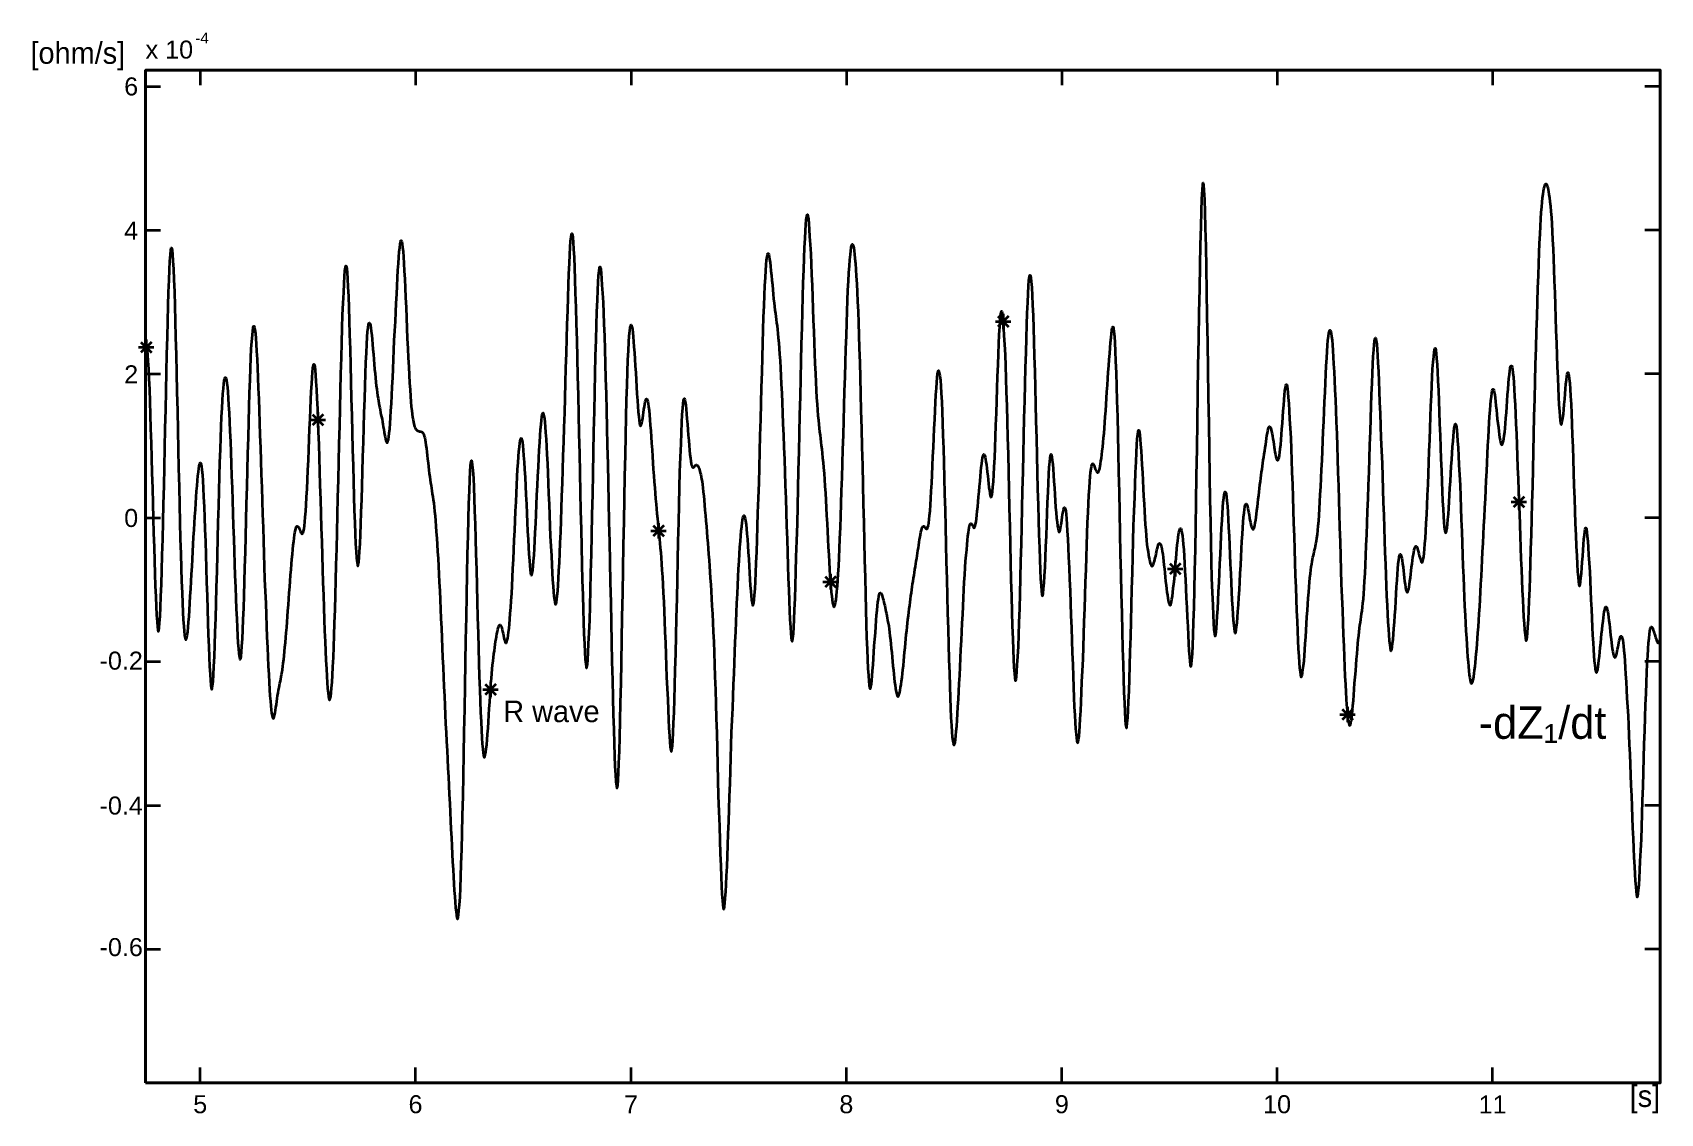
# Model space of a CAD drawing. Header units: inches. Extents: x -11 to 215, y 77 to 227.
import ezdxf

# ---------------------------------------------------------------- set-up
doc = ezdxf.new("R2010")
doc.units = ezdxf.units.IN
doc.header["$MEASUREMENT"] = 0
doc.layers.add('Vrstva 1', color=7, linetype='Continuous')

msp = doc.modelspace()

# ---------------------------------------------------------------- texts
at = {"layer": 'Vrstva 1', "color": 250, "true_color": 0x1c1c1b, "insert": (54.15, 131.27), "char_height": 2.9972, "attachment_point": 7}
msp.add_mtext('\\fMyriad Pro|b0|i0|c0|p34;\\W1;R wave', dxfattribs=at)

# ---------------------------------------------------------------- blocks, each defined once
blk = doc.blocks.new('block 3')
at = {"layer": 'Vrstva 1', "color": 175, "lineweight": 35, "true_color": 0x294a9a}
for points in [[(4.53, 81.27), (214.7, 81.27), (214.7, 221.73), (4.53, 221.73), (4.53, 81.27)], [(143.23, 158.73), (143.29, 157.94), (143.35, 157.2), (143.41, 156.53), (143.46, 155.94), (143.52, 155.41), (143.61, 154.94), (143.67, 154.53), (143.73, 154.18), (143.79, 153.85), (143.85, 153.59), (143.91, 153.38), (143.96, 153.21), (144.02, 153.09), (144.08, 153), (144.14, 152.97), (144.2, 152.97), (144.26, 153.03), (144.32, 153.12), (144.38, 153.23), (144.43, 153.41), (144.49, 153.62), (144.55, 153.85), (144.61, 154.09), (144.67, 154.35), (144.73, 154.65), (144.79, 154.91), (144.85, 155.2), (144.9, 155.44), (144.96, 155.67), (145.02, 155.85), (145.08, 156), (145.14, 156.09), (145.2, 156.12), (145.26, 156.09), (145.32, 156), (145.4, 155.85), (145.46, 155.65), (145.52, 155.35), (145.58, 155), (145.64, 154.62), (145.7, 154.15), (145.76, 153.65), (145.82, 153.12), (145.87, 152.56), (145.93, 152), (145.99, 151.41), (146.05, 150.85), (146.11, 150.32), (146.17, 149.8), (146.23, 149.32), (146.29, 148.91), (146.35, 148.53), (146.4, 148.21), (146.46, 147.97), (146.52, 147.77), (146.58, 147.62), (146.64, 147.56), (146.7, 147.56), (146.76, 147.65), (146.82, 147.83), (146.87, 148.06), (146.93, 148.38), (146.99, 148.8), (147.05, 149.3), (147.11, 149.88), (147.2, 150.5), (147.26, 151.18), (147.32, 151.88), (147.37, 152.59), (147.43, 153.32), (147.49, 154.03), (147.55, 154.7), (147.61, 155.32), (147.67, 155.91), (147.73, 156.44), (147.79, 156.91), (147.84, 157.32), (147.9, 157.64), (147.96, 157.91), (148.02, 158.09), (148.08, 158.17), (148.14, 158.17), (148.2, 158.09), (148.26, 157.88), (148.31, 157.59), (148.37, 157.14), (148.43, 156.62), (148.49, 156), (148.55, 155.23), (148.61, 154.35), (148.67, 153.35), (148.73, 152.26), (148.79, 151.09), (148.84, 149.85), (148.9, 148.53), (148.99, 147.21), (149.05, 145.89), (149.11, 144.59), (149.17, 143.36), (149.23, 142.24), (149.28, 141.21), (149.34, 140.39), (149.4, 139.71), (149.46, 139.24), (149.52, 139.04), (149.58, 139.06), (149.64, 139.36), (149.7, 139.92), (149.76, 140.8), (149.81, 141.95), (149.87, 143.42), (149.93, 145.18), (149.99, 147.27), (150.05, 149.65), (150.11, 152.32), (150.17, 155.26), (150.23, 158.47), (150.28, 161.88), (150.34, 165.49), (150.4, 169.2), (150.46, 173.02), (150.52, 176.87), (150.58, 180.69), (150.64, 184.46), (150.7, 188.07), (150.78, 191.48), (150.84, 194.66), (150.9, 197.54), (150.96, 200.07), (151.02, 202.21), (151.08, 203.92), (151.14, 205.15), (151.2, 205.89), (151.25, 206.12), (151.31, 205.86), (151.37, 205.09), (151.43, 203.8), (151.49, 202.07), (151.55, 199.86), (151.61, 197.27), (151.67, 194.33), (151.73, 191.07), (151.78, 187.6), (151.84, 183.96), (151.9, 180.22), (151.96, 176.43), (152.02, 172.7), (152.08, 169.02), (152.14, 165.49), (152.2, 162.17), (152.25, 159.06), (152.31, 156.17), (152.37, 153.59), (152.43, 151.29), (152.49, 149.3), (152.58, 147.56), (152.64, 146.15), (152.7, 145.03), (152.75, 144.18), (152.81, 143.62), (152.87, 143.3), (152.93, 143.24), (152.99, 143.42), (153.05, 143.8), (153.11, 144.36), (153.17, 145.12), (153.22, 146), (153.28, 147.03), (153.34, 148.18), (153.4, 149.41), (153.46, 150.68), (153.52, 151.97), (153.58, 153.29), (153.64, 154.62), (153.69, 155.88), (153.75, 157.09), (153.81, 158.23), (153.87, 159.29), (153.93, 160.26), (153.99, 161.11), (154.05, 161.82), (154.11, 162.41), (154.17, 162.85), (154.22, 163.14), (154.28, 163.26), (154.37, 163.2), (154.43, 162.97), (154.49, 162.58), (154.55, 162.02), (154.61, 161.29), (154.66, 160.44), (154.72, 159.44), (154.78, 158.32), (154.84, 157.12), (154.9, 155.85), (154.96, 154.56), (155.02, 153.23), (155.08, 151.91), (155.14, 150.62), (155.19, 149.38), (155.25, 148.24), (155.31, 147.18), (155.37, 146.24), (155.43, 145.44), (155.49, 144.77), (155.55, 144.24), (155.61, 143.89), (155.66, 143.71), (155.72, 143.65), (155.78, 143.8), (155.84, 144.09), (155.9, 144.53), (155.96, 145.12), (156.02, 145.83), (156.08, 146.65), (156.16, 147.59), (156.22, 148.59), (156.28, 149.68), (156.34, 150.79), (156.4, 151.94), (156.46, 153.09), (156.52, 154.23), (156.58, 155.35), (156.63, 156.38), (156.69, 157.38), (156.75, 158.26), (156.81, 159.06), (156.87, 159.76), (156.93, 160.35), (156.99, 160.82), (157.05, 161.17), (157.1, 161.41), (157.16, 161.55), (157.22, 161.58), (157.28, 161.53), (157.34, 161.41), (157.4, 161.2), (157.46, 160.97), (157.52, 160.67), (157.58, 160.35), (157.63, 160), (157.69, 159.67), (157.75, 159.35), (157.81, 159.03), (157.87, 158.73), (157.93, 158.5), (158.02, 158.29), (158.08, 158.14), (158.13, 158.06), (158.19, 158.03), (158.25, 158.09), (158.31, 158.2), (158.37, 158.38), (158.43, 158.61), (158.49, 158.94), (158.55, 159.32), (158.6, 159.73), (158.66, 160.17), (158.72, 160.67), (158.78, 161.17), (158.84, 161.7), (158.9, 162.23), (158.96, 162.73), (159.02, 163.26), (159.07, 163.73), (159.13, 164.23), (159.19, 164.7), (159.25, 165.14), (159.31, 165.58), (159.37, 165.99), (159.43, 166.41), (159.49, 166.82), (159.54, 167.23), (159.6, 167.64), (159.66, 168.08), (159.72, 168.49), (159.81, 168.93), (159.87, 169.37), (159.93, 169.82), (159.99, 170.26), (160.04, 170.67), (160.1, 171.05), (160.16, 171.4), (160.22, 171.7), (160.28, 171.96), (160.34, 172.14), (160.4, 172.26), (160.46, 172.31), (160.52, 172.28), (160.57, 172.23), (160.63, 172.08), (160.69, 171.87), (160.75, 171.61), (160.81, 171.31), (160.87, 170.96), (160.93, 170.61), (160.99, 170.23), (161.04, 169.84), (161.1, 169.46)], [(196.85, 159.5), (196.91, 161.73), (196.97, 164.05), (197.03, 166.41), (197.09, 168.82), (197.15, 171.26), (197.2, 173.73), (197.26, 176.17), (197.32, 178.58), (197.38, 180.93), (197.44, 183.25), (197.5, 185.48), (197.59, 187.6), (197.64, 189.63), (197.7, 191.51), (197.76, 193.28), (197.82, 194.92), (197.88, 196.42), (197.94, 197.77), (198, 199.01), (198.06, 200.12), (198.12, 201.12), (198.17, 202.01), (198.23, 202.77), (198.29, 203.45), (198.35, 204.03), (198.41, 204.53), (198.47, 204.95), (198.53, 205.3), (198.59, 205.56), (198.64, 205.77), (198.7, 205.89), (198.76, 205.95), (198.82, 205.98), (198.88, 205.92), (198.94, 205.83), (199, 205.68), (199.06, 205.48), (199.11, 205.21), (199.17, 204.92), (199.23, 204.51), (199.29, 204.06), (199.35, 203.51), (199.44, 202.89), (199.5, 202.15), (199.56, 201.33), (199.61, 200.42), (199.67, 199.36), (199.73, 198.21), (199.79, 196.95), (199.85, 195.57), (199.91, 194.1), (199.97, 192.51), (200.03, 190.86), (200.09, 189.13), (200.14, 187.4), (200.2, 185.63), (200.26, 183.9), (200.32, 182.22), (200.38, 180.6), (200.44, 179.08), (200.5, 177.69), (200.56, 176.43), (200.61, 175.34), (200.67, 174.43), (200.73, 173.7), (200.79, 173.14), (200.85, 172.78), (200.91, 172.61), (200.97, 172.61), (201.03, 172.76), (201.08, 173.08), (201.14, 173.49), (201.23, 174.05), (201.29, 174.67), (201.35, 175.37), (201.41, 176.11), (201.47, 176.84), (201.53, 177.55), (201.58, 178.19), (201.64, 178.78), (201.7, 179.25), (201.76, 179.58), (201.82, 179.78), (201.88, 179.81), (201.94, 179.69), (202, 179.4), (202.05, 178.96), (202.11, 178.31), (202.17, 177.52), (202.23, 176.55), (202.29, 175.4), (202.35, 174.11), (202.41, 172.7), (202.47, 171.14), (202.53, 169.49), (202.58, 167.76), (202.64, 165.96), (202.7, 164.14), (202.76, 162.32), (202.82, 160.56), (202.88, 158.85), (202.94, 157.23), (203.02, 155.73), (203.08, 154.38), (203.14, 153.21), (203.2, 152.21), (203.26, 151.41), (203.32, 150.82), (203.38, 150.41), (203.44, 150.24), (203.5, 150.24), (203.55, 150.44), (203.61, 150.79), (203.67, 151.32), (203.73, 151.97), (203.79, 152.71), (203.85, 153.5), (203.91, 154.35), (203.97, 155.18), (204.02, 155.97), (204.08, 156.67), (204.14, 157.29), (204.2, 157.76), (204.26, 158.09), (204.32, 158.26), (204.38, 158.23), (204.44, 158.06), (204.49, 157.67), (204.55, 157.12), (204.61, 156.41), (204.67, 155.53), (204.73, 154.5), (204.82, 153.38), (204.88, 152.18), (204.94, 150.91), (204.99, 149.59), (205.05, 148.3), (205.11, 146.97), (205.17, 145.74), (205.23, 144.5), (205.29, 143.39), (205.35, 142.33), (205.41, 141.39), (205.47, 140.53), (205.52, 139.83), (205.58, 139.24), (205.64, 138.77), (205.7, 138.45), (205.76, 138.24), (205.82, 138.18), (205.88, 138.21), (205.94, 138.39), (205.99, 138.62), (206.05, 138.98), (206.11, 139.42), (206.17, 139.89), (206.23, 140.45), (206.29, 141.03), (206.35, 141.65), (206.41, 142.3), (206.46, 142.95), (206.52, 143.56), (206.61, 144.18), (206.67, 144.77), (206.73, 145.3), (206.79, 145.8), (206.85, 146.24), (206.91, 146.62), (206.96, 146.91), (207.02, 147.12), (207.08, 147.27), (207.14, 147.3), (207.2, 147.27), (207.26, 147.12), (207.32, 146.91), (207.38, 146.62), (207.43, 146.27), (207.49, 145.89), (207.55, 145.41), (207.61, 144.92), (207.67, 144.42), (207.73, 143.89), (207.79, 143.36), (207.85, 142.83), (207.91, 142.33), (207.96, 141.89), (208.02, 141.48), (208.08, 141.12), (208.14, 140.8), (208.2, 140.59), (208.26, 140.42), (208.32, 140.33), (208.4, 140.3), (208.46, 140.36), (208.52, 140.48), (208.58, 140.65), (208.64, 140.89), (208.7, 141.15), (208.76, 141.42), (208.82, 141.74), (208.88, 142.03), (208.93, 142.33), (208.99, 142.59), (209.05, 142.86), (209.11, 143.03), (209.17, 143.18), (209.23, 143.24), (209.29, 143.24), (209.35, 143.15), (209.4, 142.97), (209.46, 142.68), (209.52, 142.3), (209.58, 141.83), (209.64, 141.24), (209.7, 140.56), (209.76, 139.77), (209.82, 138.89), (209.87, 137.95), (209.93, 136.92), (209.99, 135.8), (210.05, 134.66), (210.11, 133.45), (210.2, 132.19), (210.26, 130.89), (210.32, 129.57), (210.37, 128.22), (210.43, 126.86), (210.49, 125.45), (210.55, 124.01), (210.61, 122.57), (210.67, 121.07), (210.73, 119.6), (210.79, 118.1), (210.84, 116.63), (210.9, 115.19), (210.96, 113.81), (211.02, 112.52), (211.08, 111.31), (211.14, 110.23), (211.2, 109.28), (211.26, 108.49), (211.32, 107.84), (211.37, 107.4), (211.43, 107.14), (211.49, 107.05), (211.55, 107.2), (211.61, 107.52), (211.67, 108.05), (211.73, 108.76), (211.79, 109.67), (211.84, 110.78), (211.9, 112.05), (211.99, 113.49), (212.05, 115.08), (212.11, 116.78), (212.17, 118.57), (212.23, 120.46), (212.29, 122.4), (212.34, 124.37), (212.4, 126.34), (212.46, 128.25), (212.52, 130.16), (212.58, 131.95), (212.64, 133.69), (212.7, 135.3), (212.76, 136.8), (212.81, 138.18), (212.87, 139.42), (212.93, 140.51), (212.99, 141.48), (213.05, 142.3), (213.11, 142.97), (213.17, 143.53), (213.23, 143.95), (213.29, 144.24), (213.34, 144.44), (213.4, 144.53), (213.46, 144.53), (213.52, 144.47), (213.58, 144.39), (213.64, 144.24), (213.7, 144.06), (213.76, 143.86), (213.84, 143.65), (213.9, 143.45), (213.96, 143.24), (214.02, 143.03), (214.08, 142.86), (214.14, 142.68), (214.2, 142.53), (214.26, 142.42), (214.31, 142.36), (214.37, 142.3), (214.43, 142.3), (214.49, 142.36), (214.55, 142.45), (214.61, 142.59), (214.67, 142.8), (214.7, 142.86)], [(89.64, 164.49), (89.69, 166.64), (89.75, 168.85), (89.81, 171.08), (89.87, 173.31), (89.93, 175.55), (89.99, 177.72), (90.05, 179.84), (90.11, 181.9), (90.17, 183.87), (90.22, 185.75), (90.28, 187.48), (90.34, 189.07), (90.4, 190.54), (90.46, 191.83), (90.52, 192.98), (90.58, 193.95), (90.64, 194.75), (90.69, 195.39), (90.75, 195.86), (90.81, 196.16), (90.87, 196.3), (90.93, 196.3), (90.99, 196.16), (91.05, 195.92), (91.11, 195.54), (91.16, 195.07), (91.22, 194.54), (91.28, 193.92), (91.37, 193.28), (91.43, 192.63), (91.49, 191.95), (91.55, 191.28), (91.61, 190.66), (91.66, 190.04), (91.72, 189.48), (91.78, 188.95), (91.84, 188.48), (91.9, 188.01), (91.96, 187.6), (92.02, 187.16), (92.08, 186.72), (92.14, 186.28), (92.19, 185.78), (92.25, 185.22), (92.31, 184.6), (92.37, 183.93), (92.43, 183.16), (92.49, 182.34), (92.55, 181.43), (92.61, 180.43), (92.66, 179.34), (92.72, 178.19), (92.78, 176.93), (92.84, 175.61), (92.9, 174.2), (92.96, 172.7), (93.02, 171.11), (93.08, 169.46), (93.16, 167.76), (93.22, 165.99), (93.28, 164.17), (93.34, 162.32), (93.4, 160.44), (93.46, 158.56), (93.52, 156.67), (93.58, 154.82), (93.63, 153.03), (93.69, 151.29), (93.75, 149.65), (93.81, 148.12), (93.87, 146.74), (93.93, 145.53), (93.99, 144.5), (94.05, 143.65), (94.1, 143.03), (94.16, 142.65), (94.22, 142.5), (94.28, 142.62), (94.34, 142.97), (94.4, 143.59), (94.46, 144.47), (94.52, 145.56), (94.58, 146.91), (94.63, 148.47), (94.69, 150.24), (94.75, 152.15), (94.81, 154.26), (94.87, 156.47), (94.96, 158.82), (95.02, 161.26), (95.07, 163.73), (95.13, 166.26), (95.19, 168.82), (95.25, 171.4), (95.31, 173.96), (95.37, 176.49), (95.43, 178.96), (95.49, 181.4), (95.55, 183.75), (95.6, 186.04), (95.66, 188.25), (95.72, 190.31), (95.78, 192.25), (95.84, 194.04), (95.9, 195.69), (95.96, 197.13), (96.02, 198.39), (96.07, 199.48), (96.13, 200.36), (96.19, 201.01), (96.25, 201.45), (96.31, 201.68), (96.37, 201.71), (96.43, 201.51), (96.49, 201.1), (96.54, 200.48), (96.6, 199.65), (96.66, 198.68), (96.75, 197.57), (96.81, 196.27), (96.87, 194.89), (96.93, 193.42), (96.99, 191.89), (97.04, 190.28), (97.1, 188.69), (97.16, 187.07), (97.22, 185.48), (97.28, 183.93), (97.34, 182.46), (97.4, 181.05), (97.46, 179.69), (97.51, 178.46), (97.57, 177.34), (97.63, 176.31), (97.69, 175.4), (97.75, 174.58), (97.81, 173.84), (97.87, 173.2), (97.93, 172.61), (97.99, 172.08), (98.04, 171.58), (98.1, 171.11), (98.16, 170.64), (98.22, 170.17), (98.28, 169.67), (98.34, 169.17), (98.4, 168.61), (98.46, 167.99), (98.54, 167.32), (98.6, 166.61), (98.66, 165.82), (98.72, 164.96), (98.78, 164.05), (98.84, 163.08), (98.9, 162.08), (98.96, 161.03), (99.01, 159.97), (99.07, 158.88), (99.13, 157.76), (99.19, 156.67), (99.25, 155.59), (99.31, 154.53), (99.37, 153.5), (99.43, 152.53), (99.48, 151.62), (99.54, 150.77), (99.6, 150.03), (99.66, 149.35), (99.72, 148.77), (99.78, 148.27), (99.84, 147.88), (99.9, 147.59), (99.96, 147.38), (100.01, 147.3), (100.07, 147.3), (100.13, 147.41), (100.19, 147.62), (100.25, 147.91), (100.34, 148.33), (100.4, 148.83), (100.45, 149.44), (100.51, 150.15), (100.57, 150.97), (100.63, 151.88), (100.69, 152.94), (100.75, 154.12), (100.81, 155.38), (100.87, 156.76), (100.93, 158.29), (100.98, 159.88), (101.04, 161.58), (101.1, 163.38), (101.16, 165.26), (101.22, 167.17), (101.28, 169.14), (101.34, 171.14), (101.4, 173.17), (101.45, 175.2), (101.51, 177.22), (101.57, 179.22), (101.63, 181.19), (101.69, 183.07), (101.75, 184.93), (101.81, 186.66), (101.87, 188.31), (101.92, 189.81), (101.98, 191.22), (102.04, 192.48), (102.1, 193.63), (102.19, 194.6), (102.25, 195.45), (102.31, 196.16), (102.37, 196.69), (102.42, 197.13), (102.48, 197.39), (102.54, 197.57), (102.6, 197.63), (102.66, 197.54), (102.72, 197.39), (102.78, 197.1), (102.84, 196.71), (102.89, 196.24), (102.95, 195.63), (103.01, 194.92), (103.07, 194.1), (103.13, 193.19), (103.19, 192.13), (103.25, 190.95), (103.31, 189.66), (103.37, 188.25), (103.42, 186.69), (103.48, 185.01), (103.54, 183.19), (103.6, 181.22), (103.66, 179.11), (103.72, 176.87), (103.78, 174.52), (103.84, 172.05), (103.89, 169.52), (103.98, 166.91), (104.04, 164.26), (104.1, 161.58), (104.16, 158.94), (104.22, 156.35), (104.28, 153.82), (104.34, 151.38), (104.39, 149.06), (104.45, 146.88), (104.51, 144.89), (104.57, 143.06), (104.63, 141.42), (104.69, 139.98), (104.75, 138.77), (104.81, 137.77), (104.86, 136.98), (104.92, 136.42), (104.98, 136.1), (105.04, 135.95), (105.1, 135.98), (105.16, 136.21), (105.22, 136.6), (105.28, 137.1), (105.34, 137.74), (105.39, 138.45), (105.45, 139.27), (105.51, 140.12), (105.57, 141.01), (105.63, 141.89), (105.69, 142.8), (105.78, 143.68), (105.83, 144.56), (105.89, 145.39), (105.95, 146.15), (106.01, 146.83), (106.07, 147.44), (106.13, 147.97), (106.19, 148.38), (106.25, 148.74), (106.31, 148.97), (106.36, 149.15), (106.42, 149.24), (106.48, 149.27), (106.54, 149.24), (106.6, 149.15), (106.66, 149.03), (106.72, 148.85), (106.78, 148.65), (106.83, 148.44), (106.89, 148.21), (106.95, 147.97), (107.01, 147.71), (107.07, 147.47), (107.13, 147.21), (107.19, 146.94), (107.25, 146.65), (107.3, 146.36), (107.36, 146.06), (107.42, 145.77), (107.48, 145.41)], [(53.89, 144.53), (53.95, 144.36), (54.01, 144.15), (54.06, 143.89), (54.12, 143.62), (54.18, 143.33), (54.24, 143.06), (54.3, 142.8), (54.36, 142.59), (54.42, 142.42), (54.48, 142.33), (54.53, 142.3), (54.59, 142.33), (54.65, 142.48), (54.71, 142.68), (54.77, 142.97), (54.83, 143.33), (54.89, 143.8), (54.95, 144.33), (55.01, 144.92), (55.06, 145.59), (55.12, 146.36), (55.18, 147.21), (55.24, 148.15), (55.33, 149.15), (55.39, 150.24), (55.45, 151.38), (55.5, 152.62), (55.56, 153.88), (55.62, 155.2), (55.68, 156.56), (55.74, 157.91), (55.8, 159.23), (55.86, 160.56), (55.92, 161.85), (55.98, 163.08), (56.03, 164.23), (56.09, 165.35), (56.15, 166.38), (56.21, 167.29), (56.27, 168.14), (56.33, 168.87), (56.39, 169.49), (56.45, 169.99), (56.5, 170.34), (56.56, 170.61), (56.62, 170.7), (56.68, 170.67), (56.74, 170.46), (56.8, 170.14), (56.86, 169.67), (56.92, 169.05), (56.97, 168.29), (57.03, 167.38), (57.12, 166.38), (57.18, 165.26), (57.24, 164.08), (57.3, 162.82), (57.36, 161.55), (57.42, 160.26), (57.47, 159), (57.53, 157.79), (57.59, 156.65), (57.65, 155.56), (57.71, 154.59), (57.77, 153.73), (57.83, 153.03), (57.89, 152.44), (57.95, 152.03), (58, 151.76), (58.06, 151.68), (58.12, 151.74), (58.18, 151.97), (58.24, 152.38), (58.3, 152.94), (58.36, 153.62), (58.42, 154.47), (58.47, 155.41), (58.53, 156.47), (58.59, 157.62), (58.65, 158.85), (58.71, 160.14), (58.77, 161.47), (58.83, 162.79), (58.92, 164.14), (58.97, 165.44), (59.03, 166.7), (59.09, 167.93), (59.15, 169.05), (59.21, 170.11), (59.27, 171.05), (59.33, 171.9), (59.39, 172.61), (59.44, 173.2), (59.5, 173.67), (59.56, 173.99), (59.62, 174.17), (59.68, 174.2), (59.74, 174.08), (59.8, 173.81), (59.86, 173.43), (59.91, 172.9), (59.97, 172.26), (60.03, 171.49), (60.09, 170.58), (60.15, 169.55), (60.21, 168.43), (60.27, 167.17), (60.33, 165.85), (60.39, 164.47), (60.44, 163), (60.5, 161.53), (60.56, 160.03), (60.62, 158.53), (60.68, 157.09), (60.77, 155.7), (60.83, 154.38), (60.88, 153.15), (60.94, 152.03), (61, 151.03), (61.06, 150.15), (61.12, 149.38), (61.18, 148.77), (61.24, 148.27), (61.3, 147.91), (61.36, 147.71), (61.41, 147.65), (61.47, 147.74), (61.53, 147.97), (61.59, 148.33), (61.65, 148.85), (61.71, 149.53), (61.77, 150.32), (61.83, 151.24), (61.88, 152.29), (61.94, 153.47), (62, 154.76), (62.06, 156.17), (62.12, 157.67), (62.18, 159.26), (62.24, 160.94), (62.3, 162.67), (62.35, 164.47), (62.41, 166.32), (62.47, 168.23), (62.56, 170.2), (62.62, 172.2), (62.68, 174.23), (62.74, 176.28), (62.8, 178.37), (62.85, 180.43), (62.91, 182.49), (62.97, 184.51), (63.03, 186.48), (63.09, 188.4), (63.15, 190.22), (63.21, 191.95), (63.27, 193.51), (63.32, 194.92), (63.38, 196.16), (63.44, 197.21), (63.5, 198.04), (63.56, 198.63), (63.62, 198.98), (63.68, 199.1), (63.74, 198.95), (63.8, 198.54), (63.85, 197.86), (63.91, 196.92), (63.97, 195.74), (64.03, 194.33), (64.09, 192.69), (64.15, 190.86), (64.21, 188.84), (64.27, 186.63), (64.35, 184.31), (64.41, 181.84), (64.47, 179.31), (64.53, 176.67), (64.59, 173.99), (64.65, 171.31), (64.71, 168.58), (64.77, 165.91), (64.82, 163.23), (64.88, 160.61), (64.94, 158.06), (65, 155.62), (65.06, 153.23), (65.12, 151), (65.18, 148.91), (65.24, 146.94), (65.29, 145.18), (65.35, 143.56), (65.41, 142.18), (65.47, 141.01), (65.53, 140.06), (65.59, 139.39), (65.65, 138.95), (65.71, 138.8), (65.77, 138.92), (65.82, 139.3), (65.88, 139.98), (65.94, 140.95), (66, 142.18), (66.06, 143.68), (66.15, 145.44), (66.21, 147.41), (66.26, 149.62), (66.32, 152.03), (66.38, 154.59), (66.44, 157.26), (66.5, 160.06), (66.56, 162.94), (66.62, 165.82), (66.68, 168.73), (66.74, 171.61), (66.79, 174.4), (66.85, 177.08), (66.91, 179.66), (66.97, 182.07), (67.03, 184.34), (67.09, 186.37), (67.15, 188.22), (67.21, 189.84), (67.26, 191.22), (67.32, 192.36), (67.38, 193.28), (67.44, 193.92), (67.5, 194.33), (67.56, 194.48), (67.62, 194.42), (67.68, 194.1), (67.73, 193.6), (67.79, 192.86), (67.85, 191.92), (67.94, 190.81), (68, 189.54), (68.06, 188.1), (68.12, 186.54), (68.18, 184.84), (68.23, 183.02), (68.29, 181.07), (68.35, 178.99), (68.41, 176.84), (68.47, 174.55), (68.53, 172.17), (68.59, 169.7), (68.65, 167.14), (68.7, 164.52), (68.76, 161.85), (68.82, 159.11), (68.88, 156.32), (68.94, 153.53), (69, 150.71), (69.06, 147.91), (69.12, 145.12), (69.18, 142.39), (69.23, 139.71), (69.29, 137.15), (69.35, 134.71), (69.41, 132.39), (69.47, 130.27), (69.53, 128.33), (69.59, 126.63), (69.65, 125.19), (69.73, 123.98), (69.79, 123.07), (69.85, 122.46), (69.91, 122.16), (69.97, 122.19), (70.03, 122.54), (70.09, 123.25), (70.15, 124.28), (70.2, 125.63), (70.26, 127.28), (70.32, 129.25), (70.38, 131.48), (70.44, 133.98), (70.5, 136.71), (70.56, 139.62), (70.62, 142.71), (70.67, 145.91), (70.73, 149.21), (70.79, 152.53), (70.85, 155.85), (70.91, 159.14), (70.97, 162.35), (71.03, 165.41), (71.09, 168.35), (71.15, 171.08), (71.2, 173.64), (71.26, 175.96), (71.32, 178.05), (71.38, 179.9), (71.44, 181.52), (71.53, 182.87), (71.59, 184.01), (71.64, 184.9), (71.7, 185.57), (71.76, 186.04)], [(4.53, 182.66), (4.56, 183.1), (4.62, 183.31), (4.68, 183.25), (4.73, 182.9), (4.79, 182.28), (4.85, 181.4), (4.94, 180.31), (5, 178.96), (5.06, 177.46), (5.12, 175.78), (5.18, 173.96), (5.23, 172.02), (5.29, 170.02), (5.35, 167.96), (5.41, 165.88), (5.47, 163.76), (5.53, 161.64), (5.59, 159.56), (5.65, 157.53), (5.7, 155.56), (5.76, 153.68), (5.82, 151.88), (5.88, 150.24), (5.94, 148.71), (6, 147.36), (6.06, 146.21), (6.12, 145.24), (6.17, 144.53), (6.23, 144.09), (6.29, 143.89), (6.35, 144), (6.41, 144.39), (6.47, 145.06), (6.53, 146.03), (6.59, 147.27), (6.65, 148.74), (6.73, 150.44), (6.79, 152.35), (6.85, 154.47), (6.91, 156.7), (6.97, 159.09), (7.03, 161.55), (7.09, 164.11), (7.14, 166.7), (7.2, 169.35), (7.26, 172.02), (7.32, 174.67), (7.38, 177.28), (7.44, 179.84), (7.5, 182.34), (7.56, 184.72), (7.62, 186.95), (7.67, 189.04), (7.73, 190.95), (7.79, 192.63), (7.85, 194.07), (7.91, 195.24), (7.97, 196.16), (8.03, 196.77), (8.09, 197.1), (8.14, 197.1), (8.2, 196.8), (8.26, 196.19), (8.32, 195.3), (8.38, 194.13), (8.44, 192.69), (8.53, 190.98), (8.59, 189.07), (8.64, 186.95), (8.7, 184.69), (8.76, 182.25), (8.82, 179.75), (8.88, 177.14), (8.94, 174.49), (9, 171.81), (9.06, 169.14), (9.11, 166.52), (9.17, 163.94), (9.23, 161.44), (9.29, 159.03), (9.35, 156.76), (9.41, 154.65), (9.47, 152.68), (9.53, 150.85), (9.59, 149.24), (9.64, 147.83), (9.7, 146.56), (9.76, 145.5), (9.82, 144.62), (9.88, 143.92), (9.94, 143.36), (10, 142.97), (10.06, 142.77), (10.11, 142.71), (10.17, 142.8), (10.23, 143.03), (10.32, 143.39), (10.38, 143.86), (10.44, 144.47), (10.5, 145.18), (10.56, 145.97), (10.61, 146.86), (10.67, 147.8), (10.73, 148.77), (10.79, 149.8), (10.85, 150.82), (10.91, 151.85), (10.97, 152.91), (11.03, 153.94), (11.08, 154.97), (11.14, 155.97), (11.2, 156.97), (11.26, 157.97), (11.32, 158.91), (11.38, 159.85), (11.44, 160.76), (11.5, 161.67), (11.55, 162.52), (11.61, 163.35), (11.67, 164.11), (11.73, 164.82), (11.79, 165.46), (11.85, 166.02), (11.91, 166.49), (11.97, 166.88), (12.03, 167.14), (12.11, 167.26), (12.17, 167.26), (12.23, 167.08), (12.29, 166.79), (12.35, 166.29), (12.41, 165.61), (12.47, 164.79), (12.52, 163.76), (12.58, 162.58), (12.64, 161.2), (12.7, 159.7), (12.76, 158.09), (12.82, 156.35), (12.88, 154.53), (12.94, 152.65), (13, 150.74), (13.05, 148.83), (13.11, 146.94), (13.17, 145.15), (13.23, 143.42), (13.29, 141.8), (13.35, 140.33), (13.41, 139.04), (13.47, 137.95), (13.52, 137.07), (13.58, 136.42), (13.64, 136.01), (13.7, 135.86), (13.76, 135.98), (13.82, 136.36), (13.91, 137.01), (13.97, 137.89), (14.02, 139.04), (14.08, 140.42), (14.14, 142), (14.2, 143.8), (14.26, 145.74), (14.32, 147.83), (14.38, 150), (14.44, 152.24), (14.49, 154.53), (14.55, 156.79), (14.61, 159.06), (14.67, 161.26), (14.73, 163.38), (14.79, 165.41), (14.85, 167.32), (14.91, 169.11), (14.97, 170.79), (15.02, 172.28), (15.08, 173.67), (15.14, 174.87), (15.2, 175.93), (15.26, 176.84), (15.32, 177.61), (15.38, 178.22), (15.44, 178.66), (15.49, 178.96), (15.55, 179.13), (15.61, 179.13), (15.7, 179.02), (15.76, 178.75), (15.82, 178.34), (15.88, 177.78), (15.94, 177.08), (15.99, 176.25), (16.05, 175.28), (16.11, 174.2), (16.17, 172.99), (16.23, 171.67), (16.29, 170.26), (16.35, 168.76), (16.41, 167.14), (16.46, 165.49), (16.52, 163.79), (16.58, 162.05), (16.64, 160.29), (16.7, 158.53), (16.76, 156.76), (16.82, 155.03), (16.88, 153.29), (16.93, 151.65), (16.99, 150.03), (17.05, 148.47), (17.11, 147.03), (17.17, 145.65), (17.23, 144.42), (17.29, 143.3), (17.35, 142.3), (17.41, 141.48), (17.46, 140.83), (17.55, 140.33), (17.61, 140.06), (17.67, 139.98), (17.73, 140.12), (17.79, 140.48), (17.85, 141.06), (17.9, 141.86), (17.96, 142.89), (18.02, 144.12), (18.08, 145.53), (18.14, 147.12)], [(36.01, 183.72), (36.07, 183.04), (36.13, 182.34), (36.19, 181.63), (36.25, 180.96), (36.31, 180.28), (36.37, 179.66), (36.43, 179.05), (36.48, 178.49), (36.54, 177.96), (36.6, 177.49), (36.66, 177.02), (36.72, 176.61), (36.78, 176.22), (36.84, 175.87), (36.9, 175.55), (36.95, 175.22), (37.01, 174.9), (37.07, 174.61), (37.13, 174.28), (37.19, 173.99), (37.25, 173.67), (37.34, 173.34), (37.4, 172.99), (37.45, 172.64), (37.51, 172.28), (37.57, 171.9), (37.63, 171.55), (37.69, 171.23), (37.75, 170.9), (37.81, 170.61), (37.87, 170.37), (37.92, 170.2), (37.98, 170.08), (38.04, 170.05), (38.1, 170.11), (38.16, 170.29), (38.22, 170.52), (38.28, 170.9), (38.34, 171.4), (38.4, 171.99), (38.45, 172.73), (38.51, 173.55), (38.57, 174.49), (38.63, 175.52), (38.69, 176.64), (38.75, 177.81), (38.81, 179.05), (38.87, 180.31), (38.92, 181.6), (38.98, 182.93), (39.04, 184.25), (39.13, 185.57), (39.19, 186.9), (39.25, 188.19), (39.31, 189.45), (39.37, 190.66), (39.42, 191.83), (39.48, 192.95), (39.54, 194.01), (39.6, 194.95), (39.66, 195.8), (39.72, 196.57), (39.78, 197.16), (39.84, 197.63), (39.89, 197.95), (39.95, 198.1), (40.01, 198.13), (40.07, 197.98), (40.13, 197.68), (40.19, 197.21), (40.25, 196.6), (40.31, 195.86), (40.36, 194.95), (40.42, 193.92), (40.48, 192.78), (40.54, 191.54), (40.6, 190.22), (40.66, 188.84), (40.72, 187.4), (40.78, 185.98), (40.84, 184.54), (40.92, 183.16), (40.98, 181.84), (41.04, 180.6), (41.1, 179.43), (41.16, 178.37), (41.22, 177.4), (41.28, 176.52), (41.34, 175.75), (41.39, 175.08), (41.45, 174.52), (41.51, 174.02), (41.57, 173.61), (41.63, 173.26), (41.69, 172.93), (41.75, 172.7), (41.81, 172.49), (41.86, 172.28), (41.92, 172.14), (41.98, 172.02), (42.04, 171.93), (42.1, 171.84), (42.16, 171.81), (42.22, 171.76), (42.28, 171.73), (42.33, 171.7), (42.39, 171.67), (42.45, 171.67), (42.51, 171.64), (42.57, 171.64), (42.63, 171.61), (42.72, 171.61), (42.78, 171.58), (42.83, 171.58), (42.89, 171.55), (42.95, 171.49), (43.01, 171.43), (43.07, 171.31), (43.13, 171.17), (43.19, 170.99), (43.25, 170.76), (43.3, 170.46), (43.36, 170.14), (43.42, 169.73), (43.48, 169.29), (43.54, 168.82), (43.6, 168.32), (43.66, 167.82), (43.72, 167.29), (43.78, 166.76), (43.83, 166.26), (43.89, 165.79), (43.95, 165.32), (44.01, 164.91), (44.07, 164.49), (44.13, 164.14), (44.19, 163.76), (44.25, 163.38), (44.3, 163), (44.36, 162.58), (44.42, 162.14), (44.51, 161.67), (44.57, 161.14), (44.63, 160.56), (44.69, 159.94), (44.75, 159.23), (44.8, 158.5), (44.86, 157.7), (44.92, 156.85), (44.98, 155.94), (45.04, 155), (45.1, 154), (45.16, 152.97), (45.22, 151.85), (45.27, 150.71), (45.33, 149.53), (45.39, 148.27), (45.45, 147), (45.51, 145.68), (45.57, 144.36), (45.63, 143), (45.69, 141.62), (45.74, 140.27), (45.8, 138.92), (45.86, 137.57), (45.92, 136.24), (45.98, 134.92), (46.04, 133.63), (46.1, 132.36), (46.16, 131.1), (46.22, 129.86), (46.27, 128.63), (46.36, 127.39), (46.42, 126.19), (46.48, 124.95), (46.54, 123.72), (46.6, 122.51), (46.66, 121.28), (46.72, 120.04), (46.77, 118.84), (46.83, 117.63), (46.89, 116.46), (46.95, 115.28), (47.01, 114.14), (47.07, 113.02), (47.13, 111.93), (47.19, 110.87), (47.24, 109.87), (47.3, 108.9), (47.36, 107.96), (47.42, 107.11), (47.48, 106.32), (47.54, 105.61), (47.6, 105.02), (47.66, 104.55), (47.71, 104.2), (47.77, 104.02), (47.83, 104.02), (47.89, 104.2), (47.95, 104.58), (48.01, 105.17), (48.07, 105.99), (48.16, 107.05), (48.21, 108.31), (48.27, 109.87), (48.33, 111.64), (48.39, 113.66), (48.45, 115.9), (48.51, 118.37), (48.57, 121.04), (48.63, 123.9), (48.68, 126.86), (48.74, 129.95), (48.8, 133.13), (48.86, 136.33), (48.92, 139.56), (48.98, 142.74), (49.04, 145.89), (49.1, 148.94), (49.16, 151.85), (49.21, 154.62), (49.27, 157.17), (49.33, 159.53), (49.39, 161.61), (49.45, 163.41), (49.51, 164.91), (49.57, 166.08), (49.63, 166.91), (49.68, 167.43), (49.74, 167.61), (49.8, 167.43), (49.86, 166.99), (49.95, 166.2), (50.01, 165.17), (50.07, 163.88), (50.13, 162.35), (50.18, 160.64), (50.24, 158.76), (50.3, 156.76), (50.36, 154.65), (50.42, 152.47), (50.48, 150.24), (50.54, 148.03), (50.6, 145.83), (50.65, 143.65), (50.71, 141.56), (50.77, 139.56), (50.83, 137.65), (50.89, 135.86), (50.95, 134.21), (51.01, 132.71), (51.07, 131.36), (51.12, 130.19), (51.18, 129.13), (51.24, 128.28), (51.3, 127.57), (51.36, 127.04), (51.42, 126.69), (51.48, 126.48), (51.54, 126.42), (51.6, 126.54), (51.65, 126.78), (51.74, 127.13), (51.8, 127.6), (51.86, 128.19), (51.92, 128.86), (51.98, 129.66), (52.04, 130.48), (52.09, 131.36), (52.15, 132.27), (52.21, 133.19), (52.27, 134.1), (52.33, 134.98), (52.39, 135.83), (52.45, 136.62), (52.51, 137.36), (52.57, 138.07), (52.62, 138.68), (52.68, 139.27), (52.74, 139.8), (52.8, 140.3), (52.86, 140.77), (52.92, 141.21), (52.98, 141.65), (53.04, 142.06), (53.09, 142.48), (53.15, 142.86), (53.21, 143.21), (53.27, 143.56), (53.33, 143.89), (53.39, 144.15), (53.45, 144.39), (53.54, 144.56), (53.59, 144.71), (53.65, 144.77), (53.71, 144.8), (53.77, 144.77), (53.83, 144.68), (53.89, 144.53)], [(18.14, 147.12), (18.2, 148.88), (18.26, 150.77), (18.32, 152.76), (18.38, 154.88), (18.43, 157.06), (18.49, 159.32), (18.55, 161.61), (18.61, 163.94), (18.67, 166.26), (18.73, 168.55), (18.79, 170.81), (18.85, 172.96), (18.9, 175.05), (18.96, 176.99), (19.02, 178.78), (19.08, 180.4), (19.14, 181.84), (19.2, 183.1), (19.26, 184.13), (19.35, 184.98), (19.4, 185.6), (19.46, 186.01), (19.52, 186.22), (19.58, 186.25), (19.64, 186.07), (19.7, 185.72), (19.76, 185.22), (19.82, 184.54), (19.87, 183.72), (19.93, 182.75), (19.99, 181.66), (20.05, 180.43), (20.11, 179.11), (20.17, 177.66), (20.23, 176.14), (20.29, 174.55), (20.34, 172.87), (20.4, 171.14), (20.46, 169.35), (20.52, 167.55), (20.58, 165.7), (20.64, 163.85), (20.7, 162), (20.76, 160.14), (20.82, 158.29), (20.87, 156.47), (20.93, 154.68), (20.99, 152.88), (21.05, 151.15), (21.14, 149.44), (21.2, 147.8), (21.26, 146.18), (21.31, 144.62), (21.37, 143.12), (21.43, 141.68), (21.49, 140.36), (21.55, 139.09), (21.61, 137.92), (21.67, 136.83), (21.73, 135.86), (21.79, 134.98), (21.84, 134.21), (21.9, 133.57), (21.96, 133.01), (22.02, 132.57), (22.08, 132.22), (22.14, 131.98), (22.2, 131.86), (22.26, 131.83), (22.31, 131.92), (22.37, 132.07), (22.43, 132.3), (22.49, 132.6), (22.55, 132.95), (22.61, 133.33), (22.67, 133.74), (22.73, 134.16), (22.78, 134.57), (22.84, 134.98), (22.93, 135.39), (22.99, 135.74), (23.05, 136.1), (23.11, 136.42), (23.17, 136.71), (23.23, 137.01), (23.28, 137.3), (23.34, 137.6), (23.4, 137.92), (23.46, 138.27), (23.52, 138.62), (23.58, 139.04), (23.64, 139.51), (23.7, 139.98), (23.75, 140.53), (23.81, 141.09), (23.87, 141.71), (23.93, 142.36), (23.99, 143.03), (24.05, 143.71), (24.11, 144.44), (24.17, 145.21), (24.23, 145.97), (24.28, 146.77), (24.34, 147.59), (24.4, 148.41), (24.46, 149.24), (24.52, 150.06), (24.58, 150.88), (24.64, 151.71), (24.73, 152.47), (24.78, 153.23), (24.84, 153.94), (24.9, 154.62), (24.96, 155.26), (25.02, 155.85), (25.08, 156.38), (25.14, 156.85), (25.2, 157.29), (25.25, 157.64), (25.31, 157.94), (25.37, 158.17), (25.43, 158.32), (25.49, 158.44), (25.55, 158.5), (25.61, 158.5), (25.67, 158.47), (25.72, 158.41), (25.78, 158.29), (25.84, 158.17), (25.9, 158.03), (25.96, 157.88), (26.02, 157.73), (26.08, 157.62), (26.14, 157.5), (26.2, 157.44), (26.25, 157.44), (26.31, 157.47), (26.37, 157.59), (26.43, 157.82), (26.52, 158.11), (26.58, 158.56), (26.64, 159.09), (26.69, 159.76), (26.75, 160.56), (26.81, 161.47), (26.87, 162.52), (26.93, 163.67), (26.99, 164.94), (27.05, 166.26), (27.11, 167.67), (27.17, 169.11), (27.22, 170.55), (27.28, 171.99), (27.34, 173.4), (27.4, 174.75), (27.46, 176.02), (27.52, 177.19), (27.58, 178.25), (27.64, 179.13), (27.69, 179.87), (27.75, 180.43), (27.81, 180.81), (27.87, 180.96), (27.93, 180.9), (27.99, 180.63), (28.05, 180.13), (28.11, 179.43), (28.16, 178.55), (28.22, 177.46), (28.31, 176.19), (28.37, 174.78), (28.43, 173.26), (28.49, 171.58), (28.55, 169.84), (28.61, 167.99), (28.66, 166.11), (28.72, 164.17), (28.78, 162.2), (28.84, 160.23), (28.9, 158.26), (28.96, 156.32), (29.02, 154.41), (29.08, 152.53), (29.13, 150.68), (29.19, 148.91), (29.25, 147.18), (29.31, 145.53), (29.37, 143.97), (29.43, 142.5), (29.49, 141.15), (29.55, 139.89), (29.61, 138.71), (29.66, 137.68), (29.72, 136.77), (29.78, 136.01), (29.84, 135.39), (29.9, 134.89), (29.96, 134.57), (30.02, 134.39), (30.11, 134.39), (30.16, 134.57), (30.22, 134.89), (30.28, 135.39), (30.34, 136.04), (30.4, 136.86), (30.46, 137.83), (30.52, 138.98), (30.58, 140.27), (30.63, 141.74), (30.69, 143.33), (30.75, 145.06), (30.81, 146.94), (30.87, 148.91), (30.93, 150.97), (30.99, 153.12), (31.05, 155.35), (31.1, 157.67), (31.16, 160.06), (31.22, 162.47), (31.28, 164.94), (31.34, 167.4), (31.4, 169.9), (31.46, 172.4), (31.52, 174.84), (31.58, 177.25), (31.63, 179.61), (31.69, 181.84), (31.75, 183.99), (31.81, 185.96), (31.87, 187.81), (31.96, 189.45), (32.02, 190.92), (32.07, 192.16), (32.13, 193.16), (32.19, 193.89), (32.25, 194.39), (32.31, 194.6), (32.37, 194.54), (32.43, 194.25), (32.49, 193.66), (32.55, 192.8), (32.6, 191.69), (32.66, 190.36), (32.72, 188.81), (32.78, 187.04), (32.84, 185.1), (32.9, 183.04), (32.96, 180.84), (33.02, 178.58), (33.07, 176.22), (33.13, 173.84), (33.19, 171.49), (33.25, 169.14), (33.31, 166.88), (33.37, 164.7), (33.43, 162.61), (33.49, 160.7), (33.54, 158.97), (33.6, 157.41), (33.66, 156.06), (33.75, 154.94), (33.81, 154.09), (33.87, 153.47), (33.93, 153.09), (33.99, 152.97), (34.04, 153.12), (34.1, 153.5), (34.16, 154.15), (34.22, 155), (34.28, 156.06), (34.34, 157.35), (34.4, 158.79), (34.46, 160.44), (34.51, 162.2), (34.57, 164.08), (34.63, 166.05), (34.69, 168.11), (34.75, 170.14), (34.81, 172.2), (34.87, 174.2), (34.93, 176.14), (34.99, 177.96), (35.04, 179.63), (35.1, 181.19), (35.16, 182.54), (35.22, 183.72), (35.28, 184.69), (35.34, 185.48), (35.4, 186.07), (35.46, 186.45), (35.54, 186.69), (35.6, 186.72), (35.66, 186.63), (35.72, 186.37), (35.78, 186.01), (35.84, 185.54), (35.9, 185.01), (35.96, 184.4), (36.01, 183.72)], [(125.35, 137.65), (125.41, 138.33), (125.47, 139.27), (125.56, 140.42), (125.62, 141.8), (125.68, 143.36), (125.74, 145.12), (125.8, 147.06), (125.85, 149.12), (125.91, 151.29), (125.97, 153.62), (126.03, 156), (126.09, 158.44), (126.15, 160.94), (126.21, 163.44), (126.27, 165.99), (126.33, 168.52), (126.38, 171.02), (126.44, 173.49), (126.5, 175.9), (126.56, 178.22), (126.62, 180.46), (126.68, 182.57), (126.74, 184.57), (126.8, 186.4), (126.85, 188.04), (126.91, 189.51), (126.97, 190.78), (127.03, 191.81), (127.09, 192.57), (127.15, 193.1), (127.21, 193.33), (127.27, 193.3), (127.35, 193.01), (127.41, 192.42), (127.47, 191.6), (127.53, 190.51), (127.59, 189.19), (127.65, 187.66), (127.71, 185.96), (127.77, 184.1), (127.82, 182.07), (127.88, 179.96), (127.94, 177.72), (128, 175.4), (128.06, 173.05), (128.12, 170.7), (128.18, 168.32), (128.24, 165.96), (128.29, 163.64), (128.35, 161.44), (128.41, 159.32), (128.47, 157.32), (128.53, 155.5), (128.59, 153.85), (128.65, 152.41), (128.71, 151.18), (128.77, 150.21), (128.82, 149.47), (128.88, 149), (128.94, 148.83), (129, 148.88), (129.06, 149.21), (129.12, 149.8), (129.21, 150.62), (129.26, 151.62), (129.32, 152.82), (129.38, 154.18), (129.44, 155.65), (129.5, 157.17), (129.56, 158.73), (129.62, 160.29), (129.68, 161.79), (129.74, 163.23), (129.79, 164.52), (129.85, 165.7), (129.91, 166.67), (129.97, 167.43), (130.03, 167.99), (130.09, 168.35), (130.15, 168.46), (130.21, 168.37), (130.26, 168.11), (130.32, 167.67), (130.38, 167.08), (130.44, 166.38), (130.5, 165.58), (130.56, 164.7), (130.62, 163.82), (130.68, 162.91), (130.73, 162.02), (130.79, 161.14), (130.85, 160.35), (130.91, 159.64), (131, 159.03), (131.06, 158.53), (131.12, 158.11), (131.18, 157.85), (131.23, 157.7), (131.29, 157.67), (131.35, 157.76), (131.41, 157.94), (131.47, 158.2), (131.53, 158.53), (131.59, 158.91), (131.65, 159.32), (131.7, 159.73), (131.76, 160.11), (131.82, 160.47), (131.88, 160.76), (131.94, 160.97), (132, 161.08), (132.06, 161.05), (132.12, 160.91), (132.18, 160.61), (132.23, 160.14), (132.29, 159.53), (132.35, 158.76), (132.41, 157.82), (132.47, 156.73), (132.53, 155.5), (132.59, 154.18), (132.65, 152.71), (132.7, 151.15), (132.79, 149.53), (132.85, 147.83), (132.91, 146.12), (132.97, 144.39), (133.03, 142.65), (133.09, 140.95), (133.15, 139.27), (133.2, 137.68), (133.26, 136.15), (133.32, 134.74), (133.38, 133.45), (133.44, 132.3), (133.5, 131.27), (133.56, 130.39), (133.62, 129.66), (133.67, 129.1), (133.73, 128.72), (133.79, 128.51), (133.85, 128.45), (133.91, 128.57), (133.97, 128.89), (134.03, 129.36), (134.09, 130.01), (134.14, 130.8), (134.2, 131.77), (134.26, 132.86), (134.32, 134.1), (134.38, 135.45), (134.44, 136.89), (134.5, 138.45), (134.59, 140.06), (134.64, 141.74), (134.7, 143.47), (134.76, 145.27), (134.82, 147.06), (134.88, 148.88), (134.94, 150.71), (135, 152.47), (135.06, 154.21), (135.12, 155.88), (135.17, 157.5), (135.23, 159), (135.29, 160.38), (135.35, 161.64), (135.41, 162.79), (135.47, 163.79), (135.53, 164.67), (135.59, 165.38), (135.64, 165.96), (135.7, 166.43), (135.76, 166.79), (135.82, 166.99), (135.88, 167.14), (135.94, 167.17), (136, 167.14), (136.06, 167.05), (136.11, 166.91), (136.17, 166.73), (136.23, 166.58), (136.29, 166.41), (136.38, 166.26), (136.44, 166.14), (136.5, 166.02), (136.56, 165.96), (136.61, 165.93), (136.67, 165.96), (136.73, 166.05), (136.79, 166.17), (136.85, 166.32), (136.91, 166.55), (136.97, 166.82), (137.03, 167.14), (137.08, 167.52), (137.14, 167.93), (137.2, 168.4), (137.26, 168.93), (137.32, 169.49), (137.38, 170.08), (137.44, 170.73), (137.5, 171.4), (137.56, 172.11), (137.61, 172.87), (137.67, 173.67), (137.73, 174.49), (137.79, 175.37), (137.85, 176.25), (137.91, 177.14), (137.97, 178.05), (138.03, 178.96), (138.08, 179.87), (138.17, 180.75), (138.23, 181.63), (138.29, 182.46), (138.35, 183.25), (138.41, 183.99), (138.47, 184.66), (138.53, 185.22), (138.58, 185.69), (138.64, 186.01), (138.7, 186.16), (138.76, 186.13), (138.82, 185.93), (138.88, 185.48), (138.94, 184.81), (139, 183.93), (139.05, 182.78), (139.11, 181.4), (139.17, 179.78), (139.23, 177.93), (139.29, 175.87), (139.35, 173.64), (139.41, 171.23), (139.47, 168.67), (139.52, 165.99), (139.58, 163.2), (139.64, 160.38), (139.7, 157.53), (139.76, 154.68), (139.82, 151.85), (139.88, 149.12), (139.97, 146.44), (140.02, 143.92), (140.08, 141.51), (140.14, 139.3), (140.2, 137.27), (140.26, 135.48), (140.32, 133.95), (140.38, 132.69), (140.44, 131.69), (140.49, 130.98), (140.55, 130.6), (140.61, 130.48), (140.67, 130.66), (140.73, 131.16), (140.79, 131.89), (140.85, 132.92), (140.91, 134.16), (140.97, 135.63), (141.02, 137.3), (141.08, 139.12), (141.14, 141.09), (141.2, 143.15), (141.26, 145.33), (141.32, 147.53), (141.38, 149.77), (141.44, 152.03), (141.49, 154.23), (141.55, 156.44), (141.61, 158.56), (141.67, 160.58), (141.76, 162.52), (141.82, 164.32), (141.88, 165.96), (141.94, 167.43), (141.99, 168.7), (142.05, 169.79), (142.11, 170.61), (142.17, 171.26), (142.23, 171.64), (142.29, 171.81), (142.35, 171.79), (142.41, 171.55), (142.46, 171.11), (142.52, 170.55), (142.58, 169.82), (142.64, 168.96), (142.7, 168.02), (142.76, 167.02), (142.82, 165.93), (142.88, 164.85), (142.93, 163.73), (142.99, 162.64), (143.05, 161.58), (143.11, 160.58), (143.17, 159.61), (143.23, 158.73)], [(107.48, 145.41), (107.57, 145.06), (107.63, 144.65), (107.69, 144.21), (107.75, 143.77), (107.8, 143.24), (107.86, 142.71), (107.92, 142.15), (107.98, 141.56), (108.04, 140.95), (108.1, 140.33), (108.16, 139.71), (108.22, 139.12), (108.27, 138.51), (108.33, 137.95), (108.39, 137.39), (108.45, 136.89), (108.51, 136.45), (108.57, 136.04), (108.63, 135.68), (108.69, 135.39), (108.74, 135.16), (108.8, 135.01), (108.86, 134.89), (108.92, 134.86), (108.98, 134.92), (109.04, 135.04), (109.1, 135.21), (109.16, 135.45), (109.22, 135.74), (109.27, 136.13), (109.36, 136.54), (109.42, 137.01), (109.48, 137.51), (109.54, 138.04), (109.6, 138.59), (109.66, 139.18), (109.72, 139.8), (109.77, 140.42), (109.83, 141.03), (109.89, 141.65), (109.95, 142.27), (110.01, 142.86), (110.07, 143.45), (110.13, 144), (110.19, 144.53), (110.24, 145.06), (110.3, 145.56), (110.36, 146.06), (110.42, 146.56), (110.48, 147.03), (110.54, 147.47), (110.6, 147.94), (110.66, 148.38), (110.71, 148.83), (110.77, 149.24), (110.83, 149.65), (110.89, 150.06), (110.95, 150.47), (111.01, 150.88), (111.07, 151.29), (111.16, 151.68), (111.21, 152.09), (111.27, 152.47), (111.33, 152.88), (111.39, 153.26), (111.45, 153.65), (111.51, 154), (111.57, 154.38), (111.63, 154.73), (111.68, 155.12), (111.74, 155.5), (111.8, 155.88), (111.86, 156.26), (111.92, 156.65), (111.98, 157.03), (112.04, 157.35), (112.1, 157.67), (112.16, 157.94), (112.21, 158.14), (112.27, 158.29), (112.33, 158.41), (112.39, 158.47), (112.45, 158.5), (112.51, 158.5), (112.57, 158.44), (112.63, 158.38), (112.68, 158.32), (112.74, 158.23), (112.8, 158.17), (112.86, 158.14), (112.95, 158.14), (113.01, 158.23), (113.07, 158.38), (113.13, 158.61), (113.18, 158.97), (113.24, 159.41), (113.3, 159.97), (113.36, 160.64), (113.42, 161.44), (113.48, 162.35), (113.54, 163.35), (113.6, 164.44), (113.65, 165.61), (113.71, 166.85), (113.77, 168.14), (113.83, 169.43), (113.89, 170.76), (113.95, 172.05), (114.01, 173.31), (114.07, 174.52), (114.12, 175.67), (114.18, 176.69), (114.24, 177.64), (114.3, 178.43), (114.36, 179.11), (114.42, 179.61), (114.48, 179.93), (114.54, 180.08), (114.6, 180.02), (114.65, 179.78), (114.74, 179.37), (114.8, 178.75), (114.86, 177.93), (114.92, 176.93), (114.98, 175.75), (115.04, 174.37), (115.1, 172.84), (115.15, 171.14), (115.21, 169.29), (115.27, 167.32), (115.33, 165.2), (115.39, 163), (115.45, 160.73), (115.51, 158.38), (115.57, 155.97), (115.62, 153.56), (115.68, 151.18), (115.74, 148.8), (115.8, 146.47), (115.86, 144.21), (115.92, 142.06), (115.98, 140.01), (116.04, 138.09), (116.09, 136.3), (116.15, 134.68), (116.21, 133.24), (116.27, 131.95), (116.33, 130.86), (116.39, 129.98), (116.45, 129.25), (116.51, 128.72), (116.59, 128.36), (116.65, 128.16), (116.71, 128.13), (116.77, 128.25), (116.83, 128.51), (116.89, 128.89), (116.95, 129.42), (117.01, 130.04), (117.06, 130.77), (117.12, 131.57), (117.18, 132.48), (117.24, 133.45), (117.3, 134.48), (117.36, 135.54), (117.42, 136.65), (117.48, 137.8), (117.54, 138.98), (117.59, 140.18), (117.65, 141.39), (117.71, 142.62), (117.77, 143.83), (117.83, 145.03), (117.89, 146.24), (117.95, 147.41), (118.01, 148.56), (118.06, 149.68), (118.12, 150.74), (118.18, 151.76), (118.24, 152.74), (118.3, 153.62), (118.39, 154.47), (118.45, 155.23), (118.51, 155.94), (118.56, 156.56), (118.62, 157.12), (118.68, 157.62), (118.74, 158), (118.8, 158.32), (118.86, 158.59), (118.92, 158.76), (118.98, 158.85), (119.03, 158.88), (119.09, 158.85), (119.15, 158.79), (119.21, 158.67), (119.27, 158.56), (119.33, 158.44), (119.39, 158.32), (119.45, 158.26), (119.5, 158.26), (119.56, 158.35), (119.62, 158.53), (119.68, 158.76), (119.74, 159.11), (119.8, 159.53), (119.86, 160.03), (119.92, 160.58), (119.98, 161.23), (120.03, 161.88), (120.09, 162.58), (120.18, 163.32), (120.24, 164.02), (120.3, 164.73), (120.36, 165.44), (120.42, 166.08), (120.47, 166.64), (120.53, 167.17), (120.59, 167.61), (120.65, 167.96), (120.71, 168.23), (120.77, 168.37), (120.83, 168.46), (120.89, 168.4), (120.95, 168.29), (121, 168.08), (121.06, 167.79), (121.12, 167.43), (121.18, 166.99), (121.24, 166.52), (121.3, 166.02), (121.36, 165.46), (121.42, 164.94), (121.47, 164.41), (121.53, 163.88), (121.59, 163.44), (121.65, 163.05), (121.71, 162.76), (121.77, 162.58), (121.83, 162.52), (121.89, 162.61), (121.97, 162.88), (122.03, 163.29), (122.09, 163.91), (122.15, 164.67), (122.21, 165.61), (122.27, 166.73), (122.33, 167.99), (122.39, 169.4), (122.44, 170.9), (122.5, 172.49), (122.56, 174.17), (122.62, 175.87), (122.68, 177.58), (122.74, 179.25), (122.8, 180.87), (122.86, 182.4), (122.91, 183.81), (122.97, 185.07), (123.03, 186.16), (123.09, 187.04), (123.15, 187.69), (123.21, 188.13), (123.27, 188.34), (123.33, 188.31), (123.39, 188.04), (123.44, 187.57), (123.5, 186.9), (123.56, 185.98), (123.62, 184.93), (123.68, 183.69), (123.77, 182.28), (123.83, 180.72), (123.89, 178.99), (123.94, 177.14), (124, 175.17), (124.06, 173.02), (124.12, 170.79), (124.18, 168.46), (124.24, 166.02), (124.3, 163.52), (124.36, 161), (124.41, 158.44), (124.47, 155.91), (124.53, 153.44), (124.59, 151.03), (124.65, 148.77), (124.71, 146.62), (124.77, 144.65), (124.83, 142.89), (124.88, 141.33), (124.94, 139.98), (125, 138.89), (125.06, 138.04), (125.12, 137.45), (125.18, 137.12), (125.24, 137.04), (125.3, 137.21), (125.35, 137.65)], [(71.76, 186.04), (71.82, 186.31), (71.88, 186.4), (71.94, 186.34), (72, 186.13), (72.06, 185.81), (72.11, 185.34), (72.17, 184.78), (72.23, 184.1), (72.29, 183.37), (72.35, 182.54), (72.41, 181.66), (72.47, 180.72), (72.53, 179.75), (72.59, 178.78), (72.64, 177.81), (72.7, 176.84), (72.76, 175.93), (72.82, 175.11), (72.88, 174.34), (72.94, 173.7), (73, 173.17), (73.06, 172.78), (73.11, 172.52), (73.17, 172.4), (73.23, 172.4), (73.29, 172.55), (73.38, 172.78), (73.44, 173.08), (73.5, 173.46), (73.56, 173.87), (73.61, 174.28), (73.67, 174.7), (73.73, 175.08), (73.79, 175.43), (73.85, 175.72), (73.91, 175.96), (73.97, 176.11), (74.03, 176.17), (74.08, 176.14), (74.14, 176.02), (74.2, 175.81), (74.26, 175.49), (74.32, 175.05), (74.38, 174.55), (74.44, 173.93), (74.5, 173.26), (74.55, 172.52), (74.61, 171.73), (74.67, 170.87), (74.73, 169.99), (74.79, 169.08), (74.85, 168.17), (74.91, 167.29), (74.97, 166.38), (75.03, 165.49), (75.08, 164.64), (75.17, 163.82), (75.23, 163.05), (75.29, 162.29), (75.35, 161.55), (75.41, 160.88), (75.47, 160.23), (75.53, 159.58), (75.58, 159), (75.64, 158.41), (75.7, 157.85), (75.76, 157.26), (75.82, 156.7), (75.88, 156.12), (75.94, 155.5), (76, 154.82), (76.05, 154.09), (76.11, 153.29), (76.17, 152.41), (76.23, 151.47), (76.29, 150.41), (76.35, 149.24), (76.41, 148), (76.47, 146.68), (76.52, 145.3), (76.58, 143.83), (76.64, 142.3), (76.7, 140.71), (76.76, 139.12), (76.82, 137.54), (76.88, 135.98), (76.97, 134.45), (77.02, 133.01), (77.08, 131.69), (77.14, 130.48), (77.2, 129.42), (77.26, 128.54), (77.32, 127.89), (77.38, 127.42), (77.44, 127.22), (77.49, 127.25), (77.55, 127.51), (77.61, 128.04), (77.67, 128.83), (77.73, 129.86), (77.79, 131.16), (77.85, 132.69), (77.91, 134.45), (77.97, 136.39), (78.02, 138.54), (78.08, 140.83), (78.14, 143.27), (78.2, 145.8), (78.26, 148.44), (78.32, 151.09), (78.38, 153.76), (78.44, 156.41), (78.49, 159), (78.55, 161.5), (78.61, 163.85), (78.67, 166.05), (78.76, 168.08), (78.82, 169.9), (78.88, 171.49), (78.94, 172.87), (78.99, 173.99), (79.05, 174.87), (79.11, 175.52), (79.17, 175.96), (79.23, 176.17), (79.29, 176.19), (79.35, 176.02), (79.41, 175.72), (79.46, 175.28), (79.52, 174.72), (79.58, 174.08), (79.64, 173.37), (79.7, 172.64), (79.76, 171.87), (79.82, 171.11), (79.88, 170.37), (79.93, 169.67), (79.99, 169.02), (80.05, 168.43), (80.11, 167.93), (80.17, 167.52), (80.23, 167.2), (80.29, 166.93), (80.35, 166.79), (80.41, 166.67), (80.46, 166.64), (80.55, 166.64), (80.61, 166.7), (80.67, 166.76), (80.73, 166.85), (80.79, 166.91), (80.85, 166.96), (80.91, 166.99), (80.96, 166.99), (81.02, 166.96), (81.08, 166.93), (81.14, 166.85), (81.2, 166.76), (81.26, 166.64), (81.32, 166.49), (81.38, 166.32), (81.43, 166.11), (81.49, 165.88), (81.55, 165.64), (81.61, 165.35), (81.67, 165.02), (81.73, 164.67), (81.79, 164.26), (81.85, 163.79), (81.9, 163.26), (81.96, 162.7), (82.02, 162.08), (82.08, 161.41), (82.14, 160.7), (82.2, 159.97), (82.26, 159.23), (82.35, 158.47), (82.4, 157.7), (82.46, 156.94), (82.52, 156.15), (82.58, 155.38), (82.64, 154.59), (82.7, 153.79), (82.76, 152.97), (82.82, 152.15), (82.87, 151.29), (82.93, 150.41), (82.99, 149.47), (83.05, 148.47), (83.11, 147.44), (83.17, 146.33), (83.23, 145.12), (83.29, 143.83), (83.35, 142.45), (83.4, 140.95), (83.46, 139.33), (83.52, 137.62), (83.58, 135.8), (83.64, 133.86), (83.7, 131.86), (83.76, 129.78), (83.82, 127.63), (83.87, 125.45), (83.93, 123.25), (83.99, 121.07), (84.05, 118.93), (84.14, 116.87), (84.2, 114.9), (84.26, 113.08), (84.32, 111.37), (84.37, 109.87), (84.43, 108.55), (84.49, 107.46), (84.55, 106.58), (84.61, 105.96), (84.67, 105.55), (84.73, 105.37), (84.79, 105.43), (84.84, 105.73), (84.9, 106.2), (84.96, 106.9), (85.02, 107.79), (85.08, 108.81), (85.14, 109.99), (85.2, 111.31), (85.26, 112.72), (85.31, 114.25), (85.37, 115.84), (85.43, 117.52), (85.49, 119.25), (85.55, 120.99), (85.61, 122.78), (85.67, 124.57), (85.73, 126.37), (85.79, 128.13), (85.84, 129.89), (85.93, 131.6), (85.99, 133.27), (86.05, 134.92), (86.11, 136.51), (86.17, 138.07), (86.23, 139.56), (86.29, 141.03), (86.34, 142.45), (86.4, 143.86), (86.46, 145.21), (86.52, 146.53), (86.58, 147.83), (86.64, 149.09), (86.7, 150.3), (86.76, 151.47), (86.81, 152.59), (86.87, 153.65), (86.93, 154.65), (86.99, 155.59), (87.05, 156.41), (87.11, 157.17), (87.17, 157.85), (87.23, 158.44), (87.28, 158.94), (87.34, 159.35), (87.4, 159.67), (87.46, 159.88), (87.52, 159.97), (87.58, 159.97), (87.64, 159.82), (87.7, 159.58), (87.78, 159.23), (87.84, 158.73), (87.9, 158.14), (87.96, 157.44), (88.02, 156.67), (88.08, 155.79), (88.14, 154.88), (88.2, 153.94), (88.25, 152.97), (88.31, 152.03), (88.37, 151.12), (88.43, 150.27), (88.49, 149.5), (88.55, 148.83), (88.61, 148.3), (88.67, 147.86), (88.73, 147.59), (88.78, 147.5), (88.84, 147.59), (88.9, 147.86), (88.96, 148.3), (89.02, 148.94), (89.08, 149.8), (89.14, 150.82), (89.2, 152.03), (89.25, 153.41), (89.31, 154.94), (89.37, 156.62), (89.43, 158.44), (89.49, 160.35), (89.58, 162.38), (89.64, 164.49)], [(161.1, 169.46), (161.16, 169.11), (161.22, 168.76), (161.28, 168.43), (161.34, 168.17), (161.4, 167.93), (161.46, 167.76), (161.51, 167.67), (161.6, 167.64), (161.66, 167.67), (161.72, 167.82), (161.78, 168.02), (161.84, 168.35), (161.9, 168.73), (161.96, 169.23), (162.01, 169.82), (162.07, 170.46), (162.13, 171.2), (162.19, 171.96), (162.25, 172.78), (162.31, 173.64), (162.37, 174.46), (162.43, 175.28), (162.48, 176.02), (162.54, 176.69), (162.6, 177.25), (162.66, 177.69), (162.72, 177.99), (162.78, 178.14), (162.84, 178.11), (162.9, 177.93), (162.96, 177.55), (163.01, 177.02), (163.07, 176.34), (163.13, 175.49), (163.19, 174.49), (163.25, 173.34), (163.31, 172.08), (163.4, 170.7), (163.45, 169.23), (163.51, 167.64), (163.57, 165.99), (163.63, 164.29), (163.69, 162.52), (163.75, 160.73), (163.81, 158.91), (163.87, 157.09), (163.93, 155.26), (163.98, 153.44), (164.04, 151.71), (164.1, 150), (164.16, 148.35), (164.22, 146.77), (164.28, 145.3), (164.34, 143.92), (164.4, 142.62), (164.45, 141.48), (164.51, 140.45), (164.57, 139.56), (164.63, 138.86), (164.69, 138.3), (164.75, 137.89), (164.81, 137.65), (164.87, 137.57), (164.92, 137.62), (164.98, 137.83), (165.04, 138.15), (165.1, 138.62), (165.19, 139.18), (165.25, 139.83), (165.31, 140.56), (165.37, 141.36), (165.42, 142.24), (165.48, 143.12), (165.54, 144.06), (165.6, 144.97), (165.66, 145.91), (165.72, 146.8), (165.78, 147.68), (165.84, 148.53), (165.9, 149.32), (165.95, 150.06), (166.01, 150.74), (166.07, 151.35), (166.13, 151.91), (166.19, 152.41), (166.25, 152.85), (166.31, 153.23), (166.37, 153.59), (166.42, 153.91), (166.48, 154.18), (166.54, 154.44), (166.6, 154.68), (166.66, 154.94), (166.72, 155.18), (166.78, 155.44), (166.84, 155.73), (166.89, 156.06), (166.98, 156.41), (167.04, 156.85), (167.1, 157.35), (167.16, 157.88), (167.22, 158.53), (167.28, 159.23), (167.34, 160.03), (167.39, 160.91), (167.45, 161.85), (167.51, 162.88), (167.57, 163.97), (167.63, 165.14), (167.69, 166.35), (167.75, 167.61), (167.81, 168.93), (167.86, 170.29), (167.92, 171.64), (167.98, 173.02), (168.04, 174.4), (168.1, 175.75), (168.16, 177.08), (168.22, 178.37), (168.28, 179.58), (168.34, 180.75), (168.39, 181.81), (168.45, 182.75), (168.51, 183.57), (168.57, 184.28), (168.63, 184.84), (168.69, 185.25), (168.78, 185.54), (168.83, 185.66), (168.89, 185.66), (168.95, 185.51), (169.01, 185.22), (169.07, 184.81), (169.13, 184.28), (169.19, 183.63), (169.25, 182.84), (169.31, 181.96), (169.36, 180.99), (169.42, 179.9), (169.48, 178.69), (169.54, 177.4), (169.6, 176.02), (169.66, 174.52), (169.72, 172.96), (169.78, 171.31), (169.83, 169.58), (169.89, 167.82), (169.95, 165.96), (170.01, 164.08), (170.07, 162.17), (170.13, 160.23), (170.19, 158.29), (170.25, 156.32), (170.3, 154.35), (170.36, 152.41), (170.42, 150.5), (170.48, 148.65), (170.57, 146.83), (170.63, 145.09), (170.69, 143.45), (170.75, 141.86), (170.8, 140.36), (170.86, 138.98), (170.92, 137.71), (170.98, 136.54), (171.04, 135.48), (171.1, 134.54), (171.16, 133.69), (171.22, 132.98), (171.27, 132.36), (171.33, 131.83), (171.39, 131.45), (171.45, 131.16), (171.51, 130.95), (171.57, 130.86), (171.63, 130.89), (171.69, 130.98), (171.75, 131.22), (171.8, 131.51), (171.86, 131.89), (171.92, 132.39), (171.98, 132.95), (172.04, 133.6), (172.1, 134.3), (172.16, 135.07), (172.22, 135.89), (172.27, 136.71), (172.33, 137.57), (172.42, 138.42), (172.48, 139.24), (172.54, 140.04), (172.6, 140.8), (172.66, 141.51), (172.72, 142.18), (172.77, 142.77), (172.83, 143.33), (172.89, 143.86), (172.95, 144.33), (173.01, 144.74), (173.07, 145.15), (173.13, 145.53), (173.19, 145.91), (173.24, 146.33), (173.3, 146.77), (173.36, 147.24), (173.42, 147.8), (173.48, 148.41), (173.54, 149.12), (173.6, 149.94), (173.66, 150.88), (173.72, 151.94), (173.77, 153.12), (173.83, 154.41), (173.89, 155.82), (173.95, 157.32), (174.01, 158.91), (174.07, 160.58), (174.13, 162.35), (174.21, 164.17), (174.27, 166.02), (174.33, 167.9), (174.39, 169.76), (174.45, 171.61), (174.51, 173.43), (174.57, 175.14), (174.63, 176.78), (174.69, 178.31), (174.74, 179.72), (174.8, 180.96), (174.86, 182.05), (174.92, 182.96), (174.98, 183.66), (175.04, 184.19), (175.1, 184.51), (175.16, 184.63), (175.21, 184.51), (175.27, 184.22), (175.33, 183.72), (175.39, 183.02), (175.45, 182.16), (175.51, 181.13), (175.57, 179.93), (175.63, 178.63), (175.68, 177.22), (175.74, 175.7), (175.8, 174.11), (175.86, 172.43), (175.92, 170.73), (176.01, 168.96), (176.07, 167.17), (176.13, 165.38), (176.18, 163.58), (176.24, 161.79), (176.3, 160), (176.36, 158.26), (176.42, 156.53), (176.48, 154.85), (176.54, 153.23), (176.6, 151.71), (176.65, 150.21), (176.71, 148.83), (176.77, 147.5), (176.83, 146.3), (176.89, 145.21), (176.95, 144.21), (177.01, 143.36), (177.07, 142.62), (177.13, 142.03), (177.18, 141.59), (177.24, 141.3), (177.3, 141.18), (177.36, 141.21), (177.42, 141.42), (177.48, 141.74), (177.54, 142.21), (177.6, 142.8), (177.65, 143.5), (177.71, 144.3), (177.8, 145.18), (177.86, 146.12), (177.92, 147.09), (177.98, 148.09), (178.04, 149.09), (178.1, 150.09), (178.15, 151), (178.21, 151.85), (178.27, 152.59), (178.33, 153.26), (178.39, 153.76), (178.45, 154.18), (178.51, 154.44), (178.57, 154.59), (178.62, 154.62), (178.68, 154.53), (178.74, 154.32), (178.8, 154.06), (178.86, 153.71), (178.92, 153.26), (178.98, 152.82)], [(178.98, 152.82), (179.04, 152.32), (179.09, 151.82), (179.15, 151.32), (179.21, 150.85), (179.27, 150.41), (179.33, 150.03), (179.39, 149.71), (179.45, 149.5), (179.51, 149.35), (179.59, 149.32), (179.65, 149.38), (179.71, 149.56), (179.77, 149.8), (179.83, 150.09), (179.89, 150.47), (179.95, 150.88), (180.01, 151.35), (180.06, 151.82), (180.12, 152.32), (180.18, 152.79), (180.24, 153.29), (180.3, 153.73), (180.36, 154.18), (180.42, 154.56), (180.48, 154.91), (180.54, 155.18), (180.59, 155.41), (180.65, 155.59), (180.71, 155.67), (180.77, 155.73), (180.83, 155.7), (180.89, 155.65), (180.95, 155.53), (181.01, 155.35), (181.06, 155.15), (181.12, 154.91), (181.18, 154.65), (181.24, 154.38), (181.3, 154.15), (181.39, 153.91), (181.45, 153.73), (181.51, 153.59), (181.56, 153.5), (181.62, 153.47), (181.68, 153.53), (181.74, 153.68), (181.8, 153.91), (181.86, 154.26), (181.92, 154.73), (181.98, 155.32), (182.03, 156.03), (182.09, 156.85), (182.15, 157.82), (182.21, 158.91), (182.27, 160.11), (182.33, 161.41), (182.39, 162.79), (182.45, 164.26), (182.5, 165.79), (182.56, 167.32), (182.62, 168.9), (182.68, 170.49), (182.74, 172.08), (182.8, 173.64), (182.86, 175.14), (182.92, 176.61), (182.98, 177.96), (183.03, 179.19), (183.09, 180.31), (183.18, 181.25), (183.24, 182.05), (183.3, 182.63), (183.36, 183.02), (183.42, 183.19), (183.48, 183.13), (183.53, 182.9), (183.59, 182.43), (183.65, 181.75), (183.71, 180.9), (183.77, 179.84), (183.83, 178.66), (183.89, 177.31), (183.95, 175.87), (184, 174.34), (184.06, 172.73), (184.12, 171.08), (184.18, 169.43), (184.24, 167.82), (184.3, 166.23), (184.36, 164.7), (184.42, 163.29), (184.47, 162), (184.53, 160.85), (184.59, 159.85), (184.65, 159.03), (184.71, 158.38), (184.77, 157.91), (184.83, 157.64), (184.89, 157.56), (184.97, 157.62), (185.03, 157.85), (185.09, 158.23), (185.15, 158.76), (185.21, 159.41), (185.27, 160.14), (185.33, 160.97), (185.39, 161.85), (185.44, 162.79), (185.5, 163.76), (185.56, 164.76), (185.62, 165.79), (185.68, 166.76), (185.74, 167.73), (185.8, 168.64), (185.86, 169.52), (185.92, 170.29), (185.97, 170.99), (186.03, 171.58), (186.09, 172.08), (186.15, 172.43), (186.21, 172.64), (186.27, 172.67), (186.33, 172.55), (186.39, 172.26), (186.44, 171.79), (186.5, 171.14), (186.56, 170.32), (186.62, 169.35), (186.68, 168.23), (186.74, 166.99), (186.83, 165.61), (186.89, 164.17), (186.94, 162.61), (187, 161.03), (187.06, 159.41), (187.12, 157.76), (187.18, 156.12), (187.24, 154.53), (187.3, 152.97), (187.36, 151.47), (187.41, 150.03), (187.47, 148.65), (187.53, 147.38), (187.59, 146.15), (187.65, 145.03), (187.71, 143.97), (187.77, 142.97), (187.83, 142.06), (187.88, 141.18), (187.94, 140.39), (188, 139.68), (188.06, 139.01), (188.12, 138.42), (188.18, 137.89), (188.24, 137.48), (188.3, 137.12), (188.36, 136.89), (188.41, 136.71), (188.47, 136.65), (188.53, 136.71), (188.62, 136.83), (188.68, 137.04), (188.74, 137.3), (188.8, 137.65), (188.86, 138.07), (188.91, 138.54), (188.97, 139.04), (189.03, 139.59), (189.09, 140.18), (189.15, 140.8), (189.21, 141.48), (189.27, 142.18), (189.33, 142.92), (189.38, 143.71), (189.44, 144.53), (189.5, 145.41), (189.56, 146.33), (189.62, 147.33), (189.68, 148.33), (189.74, 149.38), (189.8, 150.44), (189.85, 151.56), (189.91, 152.68), (189.97, 153.79), (190.03, 154.94), (190.09, 156.12), (190.15, 157.32), (190.21, 158.53), (190.27, 159.76), (190.33, 161.03), (190.41, 162.29), (190.47, 163.55), (190.53, 164.82), (190.59, 166.08), (190.65, 167.32), (190.71, 168.52), (190.77, 169.7), (190.82, 170.79), (190.88, 171.84), (190.94, 172.84), (191, 173.73), (191.06, 174.58), (191.12, 175.31), (191.18, 175.93), (191.24, 176.49), (191.3, 176.93), (191.35, 177.25), (191.41, 177.43), (191.47, 177.52), (191.53, 177.49), (191.59, 177.34), (191.65, 177.08), (191.71, 176.72), (191.77, 176.28), (191.82, 175.78), (191.88, 175.22), (191.94, 174.61), (192, 173.99), (192.06, 173.37), (192.12, 172.76), (192.21, 172.2), (192.27, 171.67), (192.32, 171.2), (192.38, 170.79), (192.44, 170.43), (192.5, 170.17), (192.56, 169.96), (192.62, 169.84), (192.68, 169.79), (192.74, 169.82), (192.79, 169.9), (192.85, 170.05), (192.91, 170.32), (192.97, 170.61), (193.03, 171.02), (193.09, 171.52), (193.15, 172.08), (193.21, 172.73), (193.26, 173.46), (193.32, 174.25), (193.38, 175.05), (193.44, 175.9), (193.5, 176.72), (193.56, 177.52), (193.62, 178.28), (193.68, 178.96), (193.74, 179.55), (193.79, 180.05), (193.85, 180.4), (193.91, 180.66), (194, 180.75), (194.06, 180.72), (194.12, 180.55), (194.18, 180.25), (194.24, 179.78), (194.29, 179.16), (194.35, 178.4), (194.41, 177.52), (194.47, 176.49), (194.53, 175.34), (194.59, 174.08), (194.65, 172.7), (194.71, 171.29), (194.76, 169.76), (194.82, 168.23), (194.88, 166.64), (194.94, 165.05), (195, 163.44), (195.06, 161.85), (195.12, 160.23), (195.18, 158.64), (195.23, 157.09), (195.29, 155.53), (195.35, 153.97), (195.41, 152.47), (195.47, 151.03), (195.53, 149.62), (195.59, 148.3), (195.65, 147.06), (195.7, 145.94), (195.79, 144.97), (195.85, 144.12), (195.91, 143.45), (195.97, 142.97), (196.03, 142.68), (196.09, 142.59), (196.15, 142.74), (196.2, 143.09), (196.26, 143.68), (196.32, 144.5), (196.38, 145.53), (196.44, 146.74), (196.5, 148.15), (196.56, 149.74), (196.62, 151.44), (196.68, 153.29), (196.73, 155.26), (196.79, 157.35), (196.85, 159.5)]]:
    blk.add_lwpolyline(points, dxfattribs=at)
blk = doc.blocks.new('block 2')
at = {"layer": 'Vrstva 1', "lineweight": 0}
blk.add_lwpolyline([(4.53, 81.3), (4.53, 221.73), (214.67, 221.73), (214.67, 81.3), (4.53, 81.3)], dxfattribs=at)
at = {"layer": 'Vrstva 1', "color": 18, "lineweight": 35, "true_color": 0x000000}
blk.add_lwpolyline([(4.53, 81.3), (4.53, 221.73), (214.67, 221.73), (214.67, 81.3), (4.53, 81.3)], dxfattribs=at)
at = {"layer": 'Vrstva 1', "color": 7, "lineweight": 35, "true_color": 0xffffff}
for points in [[(4.53, 221.73), (214.67, 221.73)], [(4.53, 81.3), (4.53, 221.73)], [(4.53, 81.3), (4.53, 221.73)], [(4.53, 221.73), (214.67, 221.73)], [(4.53, 81.3), (4.53, 221.73)], [(12.11, 221.73), (12.11, 219.65)], [(41.98, 221.73), (41.98, 219.65)], [(71.88, 221.73), (71.88, 219.65)], [(101.75, 221.73), (101.75, 219.65)], [(131.65, 221.73), (131.65, 219.65)], [(161.51, 221.73), (161.51, 219.65)], [(191.41, 221.73), (191.41, 219.65)], [(214.67, 81.3), (214.67, 221.73)], [(214.67, 81.3), (214.67, 221.73)], [(4.53, 219.5), (6.62, 219.5)], [(214.67, 219.5), (212.55, 219.5)], [(4.53, 199.54), (6.62, 199.54)], [(214.67, 199.54), (212.55, 199.54)], [(4.53, 179.61), (6.62, 179.61)], [(214.67, 179.61), (212.55, 179.61)], [(4.53, 159.64), (6.62, 159.64)], [(214.67, 159.64), (212.55, 159.64)], [(4.53, 139.71), (6.62, 139.71)], [(214.67, 139.71), (212.55, 139.71)], [(4.53, 119.75), (6.62, 119.75)], [(214.67, 119.75), (212.55, 119.75)], [(4.53, 99.82), (6.62, 99.82)], [(214.67, 99.82), (212.55, 99.82)], [(12.11, 81.3), (12.11, 83.41)], [(41.98, 81.3), (41.98, 83.41)], [(71.88, 81.3), (71.88, 83.41)], [(101.75, 81.3), (101.75, 83.41)], [(131.65, 81.3), (131.65, 83.41)], [(161.51, 81.3), (161.51, 83.41)], [(191.41, 81.3), (191.41, 83.41)], [(4.53, 81.3), (214.67, 81.3)], [(4.53, 81.3), (214.67, 81.3)], [(4.53, 81.3), (214.67, 81.3)]]:
    blk.add_lwpolyline(points, dxfattribs=at)
at = {"layer": 'Vrstva 1', "color": 22, "lineweight": 35, "true_color": 0xe42420}
for points in [[(122.77, 187.63), (124.24, 186.16)], [(124.24, 187.63), (122.77, 186.16)], [(123.5, 187.95), (123.5, 185.84)], [(122.44, 186.9), (124.56, 186.9)], [(3.56, 183.31), (5.68, 183.31)], [(3.88, 184.04), (5.35, 182.57)], [(5.35, 184.04), (3.88, 182.57)], [(4.62, 184.37), (4.62, 182.25)], [(27.69, 173.99), (29.16, 172.52)], [(29.16, 173.99), (27.69, 172.52)], [(28.43, 174.31), (28.43, 172.2)], [(27.37, 173.26), (29.49, 173.26)], [(195.06, 162.91), (195.06, 160.79)], [(194, 161.85), (196.12, 161.85)], [(194.32, 162.58), (195.79, 161.11)], [(195.79, 162.58), (194.32, 161.11)], [(74.97, 158.59), (76.44, 157.12)], [(76.44, 158.59), (74.97, 157.12)], [(75.7, 158.91), (75.7, 156.79)], [(74.64, 157.85), (76.76, 157.85)], [(147.37, 153.65), (147.37, 151.53)], [(98.81, 151.5), (100.28, 150.03)], [(100.28, 151.5), (98.81, 150.03)], [(99.54, 151.82), (99.54, 149.71)], [(146.32, 152.59), (148.43, 152.59)], [(146.64, 153.32), (148.11, 151.85)], [(148.11, 153.32), (146.64, 151.85)], [(98.48, 150.77), (100.6, 150.77)], [(51.33, 135.83), (53.45, 135.83)], [(51.65, 136.57), (53.12, 135.1)], [(53.12, 136.57), (51.65, 135.1)], [(52.39, 136.89), (52.39, 134.77)], [(171.27, 133.42), (171.27, 131.3)], [(170.22, 132.36), (172.33, 132.36)], [(170.54, 133.1), (172.01, 131.63)], [(172.01, 133.1), (170.54, 131.63)]]:
    blk.add_lwpolyline(points, dxfattribs=at)
at = {"layer": 'Vrstva 1'}
blk.add_blockref('block 3', (0, 0), dxfattribs=at)
at = {"layer": 'Vrstva 1', "color": 250, "true_color": 0x1c1c1b, "attachment_point": 7}
for s, insert, char_height in [('\\fHelvetica|b0|i0|c0|p34;\\W1;x 10', (4.53, 223.32), 2.4977), ('\\fHelvetica|b0|i0|c0|p34;\\W1;-4', (11.43, 225.46), 1.4986), ('\\fMyriad Pro|b0|i0|c0|p34;\\W1;[ohm/s]', (-11.44, 221.73), 2.9972), ('\\fHelvetica|b0|i0|c0|p34;\\W1;6', (1.56, 218.21), 2.4977), ('\\fHelvetica|b0|i0|c0|p34;\\W1;4', (1.56, 198.24), 2.4977), ('\\fHelvetica|b0|i0|c0|p34;\\W1;2', (1.56, 178.31), 2.4977), ('\\fHelvetica|b0|i0|c0|p34;\\W1;0', (1.56, 158.35), 2.4977), ('\\fHelvetica|b0|i0|c0|p34;\\W1;-0.2', (-1.86, 138.56), 2.4977), ('\\fMyriad Pro|b0|i0|c0|p34;\\W1;-dZ₁/dt', (189.47, 128.44), 4.4958), ('\\fHelvetica|b0|i0|c0|p34;\\W1;-0.4', (-1.86, 118.46), 2.4977), ('\\fHelvetica|b0|i0|c0|p34;\\W1;-0.6', (-1.86, 98.82), 2.4977), ('\\fHelvetica|b0|i0|c0|p34;\\W1;5', (11.14, 77.03), 2.4977), ('\\fHelvetica|b0|i0|c0|p34;\\W1;6', (41.01, 77.03), 2.4977), ('\\fHelvetica|b0|i0|c0|p34;\\W1;7', (70.91, 77.03), 2.4977), ('\\fHelvetica|b0|i0|c0|p34;\\W1;8', (100.78, 77.03), 2.4977), ('\\fHelvetica|b0|i0|c0|p34;\\W1;9', (130.68, 77.03), 2.4977), ('\\fHelvetica|b0|i0|c0|p34;\\W1;10', (159.57, 77.03), 2.4977), ('\\fHelvetica|b0|i0|c0|p34;\\W1;11', (189.47, 77.03), 2.4977), ('\\fMyriad Pro|b0|i0|c0|p34;\\W1;[s]', (210.43, 77.03), 2.9972)]:
    blk.add_mtext(s, dxfattribs=dict(at, insert=insert, char_height=char_height))

# ---------------------------------------------------------------- block references
at = {"layer": 'Vrstva 1'}
msp.add_blockref('block 2', (0, 0), dxfattribs=at)

msp.set_redraw_order([(e.dxf.handle, doc.entitydb.next_handle()) for e in msp.query("TEXT MTEXT ATTDEF DIMENSION ARC_DIMENSION")])  # texts and dimensions are drawn at this point

doc.saveas('drawing.dxf')
